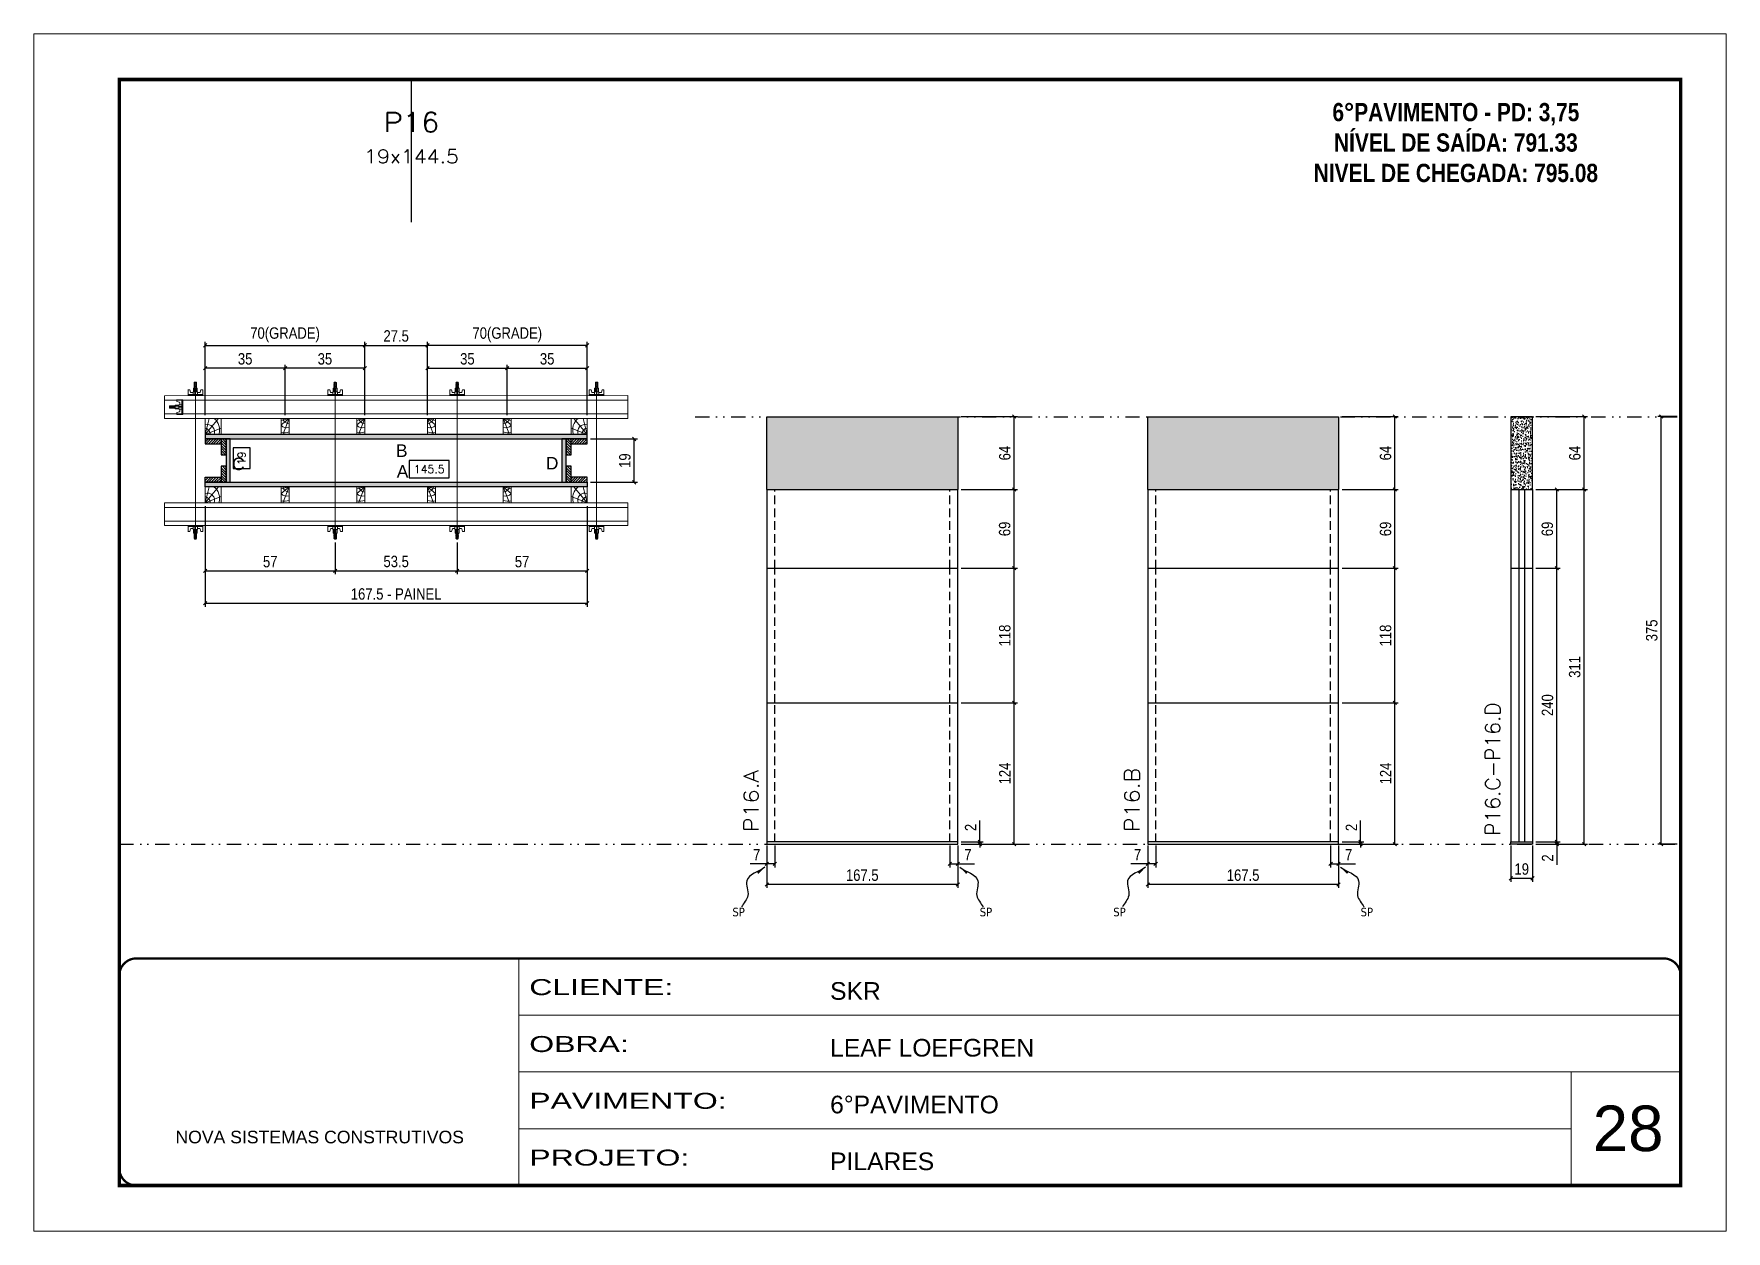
# Model space of a CAD drawing. Extents: x 14400 to 27878, y -21631 to 6985.
# Drawn here: x 19182 to 20667, y -957 to 93 of the extents above; entities that cross this region are included whole.
import ezdxf
from ezdxf.enums import TextEntityAlignment as Align

# ---------------------------------------------------------------- set-up
doc = ezdxf.new("R2010")
doc.units = 0
for name, pattern in [('CONTINUO', [0]), ('DASHED', [0.75, 0.5, -0.25]), ('DIVIDE2', [0.625, 0.25, -0.125, 0, -0.125, 0, -0.125]), ('HIDDEN', [0.375, 0.25, -0.125])]:
    doc.linetypes.add(name, pattern=pattern)
for name, color, linetype, lineweight in [('CARIMBO', 255, 'Continuous', 9), ('Folhas', 255, 'Continuous', 9), ('Hachura', 251, 'Continuous', 9), ('Madeira', 126, 'Continuous', 18), ('Perfil Metálico', 224, 'Continuous', 18), ('SARRAFO DE PRESSAO', 251, 'DASHED', 9), ('Texto Seção', 7, 'Continuous', 15)]:
    doc.layers.add(name, color=color, linetype=linetype, lineweight=lineweight)
for name, color, linetype in [('CHAPA', 1, 'Continuous'), ('COTA', 241, 'Continuous'), ('MEIO_PONT', 93, 'Continuous'), ('NOMENCLATURA', 7, 'Continuous'), ('Nível', 160, 'Continuous'), ('Painéis', 200, 'Continuous'), ('SARR_2.2x7', 40, 'Continuous'), ('SARRAFO', 251, 'Continuous'), ('Sarrafo de Pressão', 42, 'HIDDEN'), ('texto', 7, 'Continuous'), ('Texto de Titulo', 7, 'Continuous'), ('Texto Qtd Sarr', 242, 'Continuous'), ('TEXTO_GERAL', 7, 'Continuous')]:
    doc.layers.add(name, color=color, linetype=linetype)
doc.styles.add('ARIAL', font='arial.ttf')
doc.styles.add('COTA TECNICA', font='techl___.ttf', dxfattribs={"height": 10})
doc.styles.add('COTA TECNICA 2X', font='techl___.ttf', dxfattribs={"height": 10})
doc.styles.add('COTA TECNICA-50', font='techl___.ttf', dxfattribs={"height": 10})
doc.styles.add('REGUA-120', font='ROMANS.shx', dxfattribs={"height": 15})
doc.styles.add('ROMANC', font='techb___.ttf', dxfattribs={"height": 2.5})
doc.styles.add('ROMANS', font='romans.shx')
doc.styles.get("Standard").update_dxf_attribs({"font": 'arial.ttf'})
doc.styles.add('Tecnologia', font='')
doc.styles.get('Tecnologia').set_extended_font_data('Forgotten Futurist')
doc.dimstyles.new('COTA PAINEL-50', dxfattribs={"dimtxt": 10, "dimasz": 3, "dimexe": 3, "dimexo": 3, "dimgap": 3, "dimtad": 1, "dimdec": 1, "dimzin": 12, "dimdsep": 46, "dimtxsty": 'COTA TECNICA-50', "dimblk1": 'OBLIQUE', "dimblk2": 'OBLIQUE', "dimsah": 1, "dimcen": 0.9, "dimclrd": 4, "dimclre": 4, "dimclrt": 240, "dimadec": 1, "dimazin": 3, "dimtfac": 1, "dimtdec": 1, "dimtmove": 0, "dimatfit": 3, "dimfxl": 1, "dimtolj": 1, "dimtzin": 12, "dimarcsym": 0})
doc.dimstyles.new('PAINEL', dxfattribs={"dimtxt": 10, "dimasz": 3, "dimexe": 3, "dimexo": 3, "dimgap": 3, "dimtad": 1, "dimdec": 1, "dimzin": 12, "dimdsep": 46, "dimtxsty": 'COTA TECNICA', "dimblk1": 'OBLIQUE', "dimblk2": 'OBLIQUE', "dimsah": 1, "dimcen": 0.9, "dimclrd": 4, "dimclre": 4, "dimclrt": 240, "dimadec": 1, "dimazin": 3, "dimtfac": 1, "dimtdec": 1, "dimtmove": 0, "dimatfit": 3, "dimfxl": 1, "dimtolj": 1, "dimtzin": 12, "dimarcsym": 0})
doc.dimstyles.new('SECAO PILAR', dxfattribs={"dimtxt": 10, "dimasz": 3, "dimexe": 3, "dimexo": 3, "dimgap": 3, "dimtad": 1, "dimdec": 1, "dimlfac": 0.5, "dimzin": 12, "dimdsep": 46, "dimtxsty": 'COTA TECNICA 2X', "dimblk1": 'OBLIQUE', "dimblk2": 'OBLIQUE', "dimsah": 1, "dimcen": 0.9, "dimclrd": 256, "dimclre": 256, "dimclrt": 256, "dimadec": 1, "dimazin": 3, "dimtfac": 1, "dimtdec": 1, "dimtmove": 0, "dimatfit": 3, "dimfxl": 1, "dimtolj": 1, "dimtzin": 12, "dimarcsym": 0})
doc.dimstyles.new('SECÇÃO 2', dxfattribs={"dimtxt": 7, "dimasz": 6, "dimexe": 0.18, "dimexo": 2, "dimgap": -4, "dimtad": 3, "dimdec": 1, "dimlfac": 0.5, "dimzin": 12, "dimdsep": 46, "dimtxsty": 'ROMANS', "dimblk": 'ARCHTICK', "dimcen": 0.09, "dimse1": 1, "dimse2": 1, "dimsd1": 1, "dimsd2": 1, "dimclrd": 180, "dimclre": 5, "dimclrt": 1, "dimadec": 0, "dimazin": 3, "dimtfac": 1, "dimtdec": 1, "dimtofl": 0, "dimtmove": 0, "dimatfit": 3, "dimldrblk": 'ARCHTICK', "dimfxl": 1, "dimtolj": 1, "dimtzin": 0, "dimarcsym": 0})
doc.dimstyles.get("Standard").update_dxf_attribs({"dimtxt": 0.18, "dimasz": 0.18, "dimexe": 0.18, "dimexo": 0.0625, "dimgap": 0.09, "dimtad": 0, "dimtih": 1, "dimtoh": 1, "dimdec": 4, "dimzin": 0, "dimdsep": 46, "dimtxsty": 'Standard', "dimcen": 0.09, "dimadec": 0, "dimazin": 0, "dimtfac": 1, "dimtdec": 4, "dimtofl": 0, "dimtmove": 0, "dimatfit": 3, "dimfxl": 1, "dimtolj": 1, "dimtzin": 0, "dimarcsym": 0})
pattern_1 = [(225, (10208.4144, -23191.3835), (1.12253202, -1.12253202), [])]

msp = doc.modelspace()

# ---------------------------------------------------------------- texts
at = {"layer": 'CARIMBO', "style": 'ARIAL'}
msp.add_text('28', height=40, dxfattribs=at).set_placement((20549.83, -886.58))
at = {"layer": 'NOMENCLATURA', "color": 2, "insert": (20429.81, 59.34), "char_height": 16, "attachment_point": 2, "style": 'ROMANC'}
msp.add_mtext_dynamic_manual_height_columns('\\P6°PAVIMENTO - PD: 3,75\\PNÍVEL DE SAÍDA: 791.33\\PNIVEL DE CHEGADA: 795.08', width=432.3511, gutter_width=1, heights=[0], dxfattribs=at)
at = {"layer": 'texto', "color": 0, "char_height": 7.5, "attachment_point": 5}
for insert in [(19800.42, -676.93), (20017.47, -676.93), (20134.59, -676.93), (20351.65, -676.93)]:
    msp.add_mtext('{\\fTahoma|b0|i0|c0|p34;\\C4;SP}', dxfattribs=dict(at, insert=insert))
at = {"layer": 'Texto Seção', "style": 'REGUA-120', "width": 1.1}
for s, p in [('P16.A', (19817.95, -606.68)), ('P16.B', (20152.12, -606.68))]:
    msp.add_text(s, height=13, rotation=90, dxfattribs=at).set_placement(p)
at = {"layer": 'Texto Seção', "insert": (20468.62, -610.03), "char_height": 13, "width": 370.6998, "attachment_point": 7, "rotation": 90, "style": 'REGUA-120'}
msp.add_mtext('P16.C-P16.D', dxfattribs=at)
at = {"layer": 'TEXTO_GERAL', "style": 'ARIAL'}
for s, p in [('B', (19504.77, -272.23)), ('C', (19361.38, -283.83)), ('D', (19636.73, -283.25)), ('A', (19505.51, -290.46))]:
    msp.add_text(s, height=11, dxfattribs=at).set_placement(p, align=Align.MIDDLE_CENTER)

# ---------------------------------------------------------------- blocks, each defined once
blk = doc.blocks.new('9999999999')
at = {"color": 30, "linetype": 'CONTINUO'}
for p, q in [((98564.6, 34230.2), (98564.6, 34429.4)), ((98564.6, 34379.6), (99584, 34379.6)), ((98564.6, 34329.8), (99488, 34329.8)), ((99584, 34329.8), (99488, 34329.8)), ((99488, 34329.8), (99488, 34230.2)), ((98564.6, 34280), (99488, 34280))]:
    blk.add_line(p, q, dxfattribs=at)
at = {"color": 30, "linetype": 'CONTINUO', "const_width": 2}
blk.add_lwpolyline([(99584, 34230.2), (99584, 34414.4, 0.414214), (99569, 34429.4), (98229, 34429.4, 0.414214), (98214, 34414.4), (98214, 34245.2, 0.414214), (98229, 34230.2), (99584, 34230.2)], format="xyb", dxfattribs=at)
at = {"layer": 'Folhas'}
blk.add_lwpolyline([(98139, 34190.2), (99624, 34190.2), (99624, 35240.2), (98139, 35240.2)], close=True, dxfattribs=at)
at = {"layer": 'Folhas', "color": 30, "const_width": 3}
blk.add_lwpolyline([(98214, 34230.2), (99584, 34230.2), (99584, 35200.2), (98214, 35200.2)], close=True, dxfattribs=at)
at = {"color": 7, "linetype": 'Continuous', "ltscale": 5, "style": 'ARIAL'}
for s, height, p in [('SKR', 15.48, (98837.7, 34393.1)), ('LEAF LOEFGREN', 15.483, (98837.7, 34343.3)), ('6°PAVIMENTO', 15.483, (98837.7, 34293.5)), ('NOVA SISTEMAS CONSTRUTIVOS', 11.059, (98263.2, 34267.2)), ('PILARES', 15.48, (98837.7, 34243.7))]:
    blk.add_text(s, height=height, dxfattribs=at).set_placement(p)
at = {"layer": 'Folhas', "color": 7, "style": 'Tecnologia', "width": 1.5}
for s, p in [('CLIENTE:', (98573.7, 34397.2)), ('OBRA:', (98573.7, 34347.3)), ('PAVIMENTO:', (98573.7, 34297.5)), ('PROJETO:', (98573.7, 34247.7))]:
    blk.add_text(s, height=14, dxfattribs=at).set_placement(p)
blk = doc.blocks.new('*D3166')
at = {"layer": 'COTA', "color": 180, "lineweight": -2, "transparency": 16777216}
for p, q in [((19371.8, -269.9), (19356.8, -269.9)), ((19356.8, -269.9), (19356.8, -287.9)), ((19371.8, -287.9), (19371.8, -269.9)), ((19356.8, -287.9), (19371.8, -287.9))]:
    blk.add_line(p, q, dxfattribs=at)
at = {"layer": 'Defpoints', "color": 0, "transparency": 16777216}
for p in [(19371.7, -262), (19371.7, -300), (19375.8, -300)]:
    blk.add_point(p, dxfattribs=at)
at = {"layer": 'COTA', "color": 1, "transparency": 16777216, "insert": (19364.3, -278.9), "char_height": 7, "attachment_point": 5, "rotation": 90, "style": 'ROMANS'}
blk.add_mtext('\\A1;19', dxfattribs=at)
blk = doc.blocks.new('_ArchTick')
at = {"color": 0, "linetype": 'ByBlock', "const_width": 0.15}
blk.add_lwpolyline([(-0.5, -0.5), (0.5, 0.5)], dxfattribs=at)
blk = doc.blocks.new('*D3167')
at = {"layer": 'COTA', "color": 180, "lineweight": -2, "transparency": 16777216}
for p, q in [((19546.4, -281), (19511.4, -281)), ((19511.4, -281), (19511.4, -296)), ((19546.4, -296), (19546.4, -281)), ((19511.4, -296), (19546.4, -296))]:
    blk.add_line(p, q, dxfattribs=at)
at = {"layer": 'Defpoints', "color": 0, "transparency": 16777216}
for p in [(19354.4, -300), (19645.4, -300), (19645.4, -300)]:
    blk.add_point(p, dxfattribs=at)
at = {"layer": 'COTA', "color": 1, "transparency": 16777216, "insert": (19528.9, -288.5), "char_height": 7, "attachment_point": 5, "style": 'ROMANS'}
blk.add_mtext('\\A1;145.5', dxfattribs=at)
blk = doc.blocks.new('_Oblique')
at = {"color": 0, "linetype": 'ByBlock', "lineweight": -2}
blk.add_line((-0.5, -0.5), (0.5, 0.5), dxfattribs=at)
blk = doc.blocks.new('*D3168')
at = {"layer": 'COTA', "lineweight": -2, "transparency": 16777216}
for p, q in [((19332.4, -321), (19332.4, -409.1)), ((19667.4, -320.9), (19667.4, -409.1)), ((19332.4, -406.1), (19667.4, -406.1))]:
    blk.add_line(p, q, dxfattribs=at)
at = {"layer": 'Defpoints', "color": 0, "transparency": 16777216}
for p in [(19332.4, -318), (19667.4, -317.9), (19667.4, -406.1)]:
    blk.add_point(p, dxfattribs=at)
at = {"layer": 'COTA', "lineweight": -2, "transparency": 16777216, "xscale": 3, "yscale": 3, "zscale": 3, "rotation": 180}
blk.add_blockref('_Oblique', (19332.4, -406.1), dxfattribs=at)
at = {"layer": 'COTA', "lineweight": -2, "transparency": 16777216, "xscale": 3, "yscale": 3, "zscale": 3}
blk.add_blockref('_Oblique', (19667.4, -406.1), dxfattribs=at)
at = {"layer": 'COTA', "transparency": 16777216, "insert": (19499.9, -398), "char_height": 10, "attachment_point": 5, "style": 'COTA TECNICA 2X'}
blk.add_mtext('\\A1;167.5 - PAINEL', dxfattribs=at)
blk = doc.blocks.new('*D3169')
at = {"layer": 'COTA', "lineweight": -2, "transparency": 16777216}
for p, q in [((19332.4, -321), (19332.4, -380.7)), ((19446.4, -352.7), (19446.4, -380.7)), ((19332.4, -377.7), (19446.4, -377.7))]:
    blk.add_line(p, q, dxfattribs=at)
at = {"layer": 'Defpoints', "color": 0, "transparency": 16777216}
for p in [(19332.4, -318), (19446.4, -349.7), (19446.4, -377.7)]:
    blk.add_point(p, dxfattribs=at)
at = {"layer": 'COTA', "lineweight": -2, "transparency": 16777216, "xscale": 3, "yscale": 3, "zscale": 3, "rotation": 180}
blk.add_blockref('_Oblique', (19332.4, -377.7), dxfattribs=at)
at = {"layer": 'COTA', "lineweight": -2, "transparency": 16777216, "xscale": 3, "yscale": 3, "zscale": 3}
blk.add_blockref('_Oblique', (19446.4, -377.7), dxfattribs=at)
at = {"layer": 'COTA', "transparency": 16777216, "insert": (19389.4, -369.6), "char_height": 10, "attachment_point": 5, "style": 'COTA TECNICA 2X'}
blk.add_mtext('\\A1;57', dxfattribs=at)
blk = doc.blocks.new('*D3170')
at = {"layer": 'COTA', "lineweight": -2, "transparency": 16777216}
for p, q in [((19667.4, -321), (19667.4, -380.7)), ((19553.4, -352.7), (19553.4, -380.7)), ((19553.4, -377.7), (19667.4, -377.7))]:
    blk.add_line(p, q, dxfattribs=at)
at = {"layer": 'Defpoints', "color": 0, "transparency": 16777216}
for p in [(19667.4, -318), (19553.4, -349.7), (19667.4, -377.7)]:
    blk.add_point(p, dxfattribs=at)
at = {"layer": 'COTA', "lineweight": -2, "transparency": 16777216, "xscale": 3, "yscale": 3, "zscale": 3, "rotation": 180}
blk.add_blockref('_Oblique', (19553.4, -377.7), dxfattribs=at)
at = {"layer": 'COTA', "lineweight": -2, "transparency": 16777216, "xscale": 3, "yscale": 3, "zscale": 3}
blk.add_blockref('_Oblique', (19667.4, -377.7), dxfattribs=at)
at = {"layer": 'COTA', "transparency": 16777216, "insert": (19610.4, -369.6), "char_height": 10, "attachment_point": 5, "style": 'COTA TECNICA 2X'}
blk.add_mtext('\\A1;57', dxfattribs=at)
blk = doc.blocks.new('C')
at = {"layer": 'Hachura', "color": 0}
for p, q in [((0, 3.22), (0, -3.22)), ((0.45, 3.22), (0, 3.22)), ((0.46, 3.16), (0, 3.16)), ((0.46, 3.05), (0, 3.05)), ((0.46, 2.88), (0, 2.88)), ((0, 2.75), (0, -1.16)), ((0.46, 2.65), (0, 2.65)), ((0.46, 2.23), (0, 2.23)), ((0.46, 1.51), (0, 1.51)), ((0.39, 0.49), (0.17, 0.49)), ((0.45, -3.23), (0.45, 3.22)), ((0.45, 3.22), (2.58, 3.22)), ((1.74, 0.97), (0.45, 0.97)), ((1.45, 0.1), (0.45, 0.1)), ((1.35, 1.94), (1.35, 0.96)), ((2.58, 2.39), (1.47, 2.09)), ((1.74, -0.97), (1.74, 0.97)), ((1.74, 0.97), (1.74, 0.84)), ((1.74, 0.97), (1.74, 0.84)), ((1.74, 0.84), (3.35, 0.84)), ((3.35, 0.45), (1.74, 0.45)), ((2.58, 3.22), (2.58, 2.39)), ((3.32, 0.84), (3.32, -0.84)), ((3.35, 0.84), (3.35, -0.84)), ((3.68, 0.45), (3.35, 0.45)), ((3.84, -0.52), (3.35, 0.45)), ((3.35, 0.06), (3.67, -0.57)), ((3.68, 0.45), (4.16, -0.52)), ((3.72, 0.5), (4.25, -0.57)), ((4.37, -0.55), (3.83, 0.53)), ((4.15, 0.45), (3.93, 0.45)), ((4.42, -0.52), (3.93, 0.45)), ((4.15, 0.45), (4.26, 0.45)), ((4.26, 0.45), (4.74, -0.52)), ((4.3, 0.5), (4.83, -0.57)), ((4.95, -0.55), (4.41, 0.53)), ((4.51, 0.45), (4.84, 0.45)), ((5, -0.52), (4.51, 0.45)), ((4.84, 0.45), (5.32, -0.52)), ((4.88, 0.5), (5.41, -0.57)), ((5.53, -0.55), (4.99, 0.53)), ((5.58, -0.52), (5.09, 0.45)), ((5.42, 0.45), (5.09, 0.45)), ((5.58, -0.52), (5.09, 0.45)), ((5.42, 0.45), (5.74, -0.19)), ((5.46, 0.5), (5.74, -0.07)), ((5.74, 0.19), (5.57, 0.53)), ((5.74, 0.32), (5.68, 0.45)), ((5.68, 0.45), (5.74, 0.45)), ((5.74, 0.45), (5.9, 0.29)), ((5.74, 0.45), (5.74, -0.52)), ((5.9, -0.36), (5.9, 0.29)), ((0.45, 0), (0, 0)), ((0.46, -1.52), (0, -1.52)), ((0.46, -2.23), (0, -2.23)), ((0.46, -2.65), (0, -2.65)), ((0.46, -2.88), (0, -2.88)), ((0.46, -3.05), (0, -3.05)), ((0.46, -3.16), (0, -3.16)), ((0, -3.22), (2.57, -3.22)), ((0.08, -0.48), (0.29, -0.48)), ((0.29, -0.48), (0.4, -0.48)), ((0.45, 0), (0.45, -0.97)), ((0.45, -0.16), (1.45, -0.16)), ((0.45, -0.65), (0.45, -0.32)), ((0.45, -3.23), (0.45, -0.65)), ((0.45, -0.97), (1.74, -0.97)), ((1.35, -1.94), (1.35, -0.97)), ((2.58, -2.39), (1.47, -2.1)), ((3.35, -0.32), (1.74, -0.32)), ((3.35, -0.84), (1.74, -0.84)), ((2.58, -3.23), (2.58, -2.39)), ((3.35, -0.07), (3.58, -0.52)), ((3.35, -0.52), (3.58, -0.52)), ((3.84, -0.52), (4.16, -0.52)), ((4.42, -0.52), (4.74, -0.52)), ((4.63, -0.52), (4.74, -0.52)), ((5, -0.52), (5.32, -0.52)), ((5.58, -0.52), (5.74, -0.52)), ((5.74, -0.52), (5.9, -0.36)), ((5.74, -0.52), (5.74, -0.52))]:
    blk.add_line(p, q, dxfattribs=at)
for centre, radius, start, end in [((1.52, 1.94), 0.161, 104.74356, 180), ((1.44, -0.03), 0.129, 272.69497, 87.30503), ((3.81, 0.39), 0.143, 25.56881, 154.43119), ((4.39, 0.39), 0.143, 25.56881, 154.43119), ((4.97, 0.39), 0.143, 25.56881, 154.43119), ((5.55, 0.39), 0.143, 25.56881, 154.43119), ((0.17, -0.37), 0.174, 221.74404, 317.85924), ((1.52, -1.94), 0.161, 180, 255.25644), ((3.71, -0.4), 0.174, 222.14076, 318.25596), ((4.29, -0.4), 0.174, 222.14076, 318.25596), ((4.87, -0.4), 0.174, 222.14076, 318.25596), ((5.45, -0.4), 0.174, 222.14076, 318.25596), ((5.61, -0.4), 0.174, 317.85924, 318.25596)]:
    blk.add_arc(centre, radius, start, end, dxfattribs=at)
blk = doc.blocks.new('*D3171')
at = {"layer": 'COTA', "lineweight": -2, "transparency": 16777216}
for p, q in [((19446.4, -352.7), (19446.4, -380.7)), ((19553.4, -352.7), (19553.4, -380.7)), ((19446.4, -377.7), (19553.4, -377.7))]:
    blk.add_line(p, q, dxfattribs=at)
at = {"layer": 'Defpoints', "color": 0, "transparency": 16777216}
for p in [(19446.4, -349.7), (19553.4, -349.7), (19553.4, -377.7)]:
    blk.add_point(p, dxfattribs=at)
at = {"layer": 'COTA', "lineweight": -2, "transparency": 16777216, "xscale": 3, "yscale": 3, "zscale": 3, "rotation": 180}
blk.add_blockref('_Oblique', (19446.4, -377.7), dxfattribs=at)
at = {"layer": 'COTA', "lineweight": -2, "transparency": 16777216, "xscale": 3, "yscale": 3, "zscale": 3}
blk.add_blockref('_Oblique', (19553.4, -377.7), dxfattribs=at)
at = {"layer": 'COTA', "transparency": 16777216, "insert": (19499.9, -369.5), "char_height": 10, "attachment_point": 5, "style": 'COTA TECNICA 2X'}
blk.add_mtext('\\A1;53.5', dxfattribs=at)
blk = doc.blocks.new('*D3172')
at = {"layer": 'COTA', "lineweight": -2, "transparency": 16777216}
for p, q in [((19527.4, -241), (19527.4, -197)), ((19527.4, -200), (19597.4, -200)), ((19597.4, -241), (19597.4, -197))]:
    blk.add_line(p, q, dxfattribs=at)
at = {"layer": 'Defpoints', "color": 0, "transparency": 16777216}
for p in [(19597.4, -200), (19527.4, -244), (19597.4, -244)]:
    blk.add_point(p, dxfattribs=at)
at = {"layer": 'COTA', "lineweight": -2, "transparency": 16777216, "xscale": 3, "yscale": 3, "zscale": 3, "rotation": 180}
blk.add_blockref('_Oblique', (19527.4, -200), dxfattribs=at)
at = {"layer": 'COTA', "lineweight": -2, "transparency": 16777216, "xscale": 3, "yscale": 3, "zscale": 3}
blk.add_blockref('_Oblique', (19597.4, -200), dxfattribs=at)
at = {"layer": 'COTA', "transparency": 16777216, "insert": (19562.4, -191.8), "char_height": 10, "attachment_point": 5, "style": 'COTA TECNICA 2X'}
blk.add_mtext('\\A1;35', dxfattribs=at)
blk = doc.blocks.new('*D3173')
at = {"layer": 'COTA', "lineweight": -2, "transparency": 16777216}
for p, q in [((19597.4, -241), (19597.4, -197)), ((19597.4, -200), (19667.4, -200)), ((19667.4, -241), (19667.4, -197))]:
    blk.add_line(p, q, dxfattribs=at)
at = {"layer": 'Defpoints', "color": 0, "transparency": 16777216}
for p in [(19667.4, -200), (19597.4, -244), (19667.4, -244)]:
    blk.add_point(p, dxfattribs=at)
at = {"layer": 'COTA', "lineweight": -2, "transparency": 16777216, "xscale": 3, "yscale": 3, "zscale": 3, "rotation": 180}
blk.add_blockref('_Oblique', (19597.4, -200), dxfattribs=at)
at = {"layer": 'COTA', "lineweight": -2, "transparency": 16777216, "xscale": 3, "yscale": 3, "zscale": 3}
blk.add_blockref('_Oblique', (19667.4, -200), dxfattribs=at)
at = {"layer": 'COTA', "transparency": 16777216, "insert": (19632.4, -191.8), "char_height": 10, "attachment_point": 5, "style": 'COTA TECNICA 2X'}
blk.add_mtext('\\A1;35', dxfattribs=at)
blk = doc.blocks.new('*D3174')
at = {"layer": 'COTA', "lineweight": -2, "transparency": 16777216}
for p, q in [((19527.4, -241), (19527.4, -176.9)), ((19667.4, -241), (19667.4, -176.9)), ((19667.4, -179.9), (19527.4, -179.9))]:
    blk.add_line(p, q, dxfattribs=at)
at = {"layer": 'Defpoints', "color": 0, "transparency": 16777216}
for p in [(19527.4, -179.9), (19527.4, -244), (19667.4, -244)]:
    blk.add_point(p, dxfattribs=at)
at = {"layer": 'COTA', "lineweight": -2, "transparency": 16777216, "xscale": 3, "yscale": 3, "zscale": 3, "rotation": 180}
blk.add_blockref('_Oblique', (19527.4, -179.9), dxfattribs=at)
at = {"layer": 'COTA', "lineweight": -2, "transparency": 16777216, "xscale": 3, "yscale": 3, "zscale": 3}
blk.add_blockref('_Oblique', (19667.4, -179.9), dxfattribs=at)
at = {"layer": 'COTA', "transparency": 16777216, "insert": (19597.4, -170.6), "char_height": 10, "attachment_point": 5, "style": 'COTA TECNICA 2X'}
blk.add_mtext('\\A1;70(GRADE)', dxfattribs=at)
blk = doc.blocks.new('*D3175')
at = {"layer": 'COTA', "lineweight": -2, "transparency": 16777216}
for p, q in [((19670.4, -262), (19711.7, -262)), ((19708.7, -300), (19708.7, -262)), ((19670.4, -300), (19711.7, -300))]:
    blk.add_line(p, q, dxfattribs=at)
at = {"layer": 'Defpoints', "color": 0, "transparency": 16777216}
for p in [(19667.4, -262), (19708.7, -262), (19667.4, -300)]:
    blk.add_point(p, dxfattribs=at)
at = {"layer": 'COTA', "lineweight": -2, "transparency": 16777216, "xscale": 3, "yscale": 3, "zscale": 3}
for p, rotation in [((19708.7, -262), 90), ((19708.7, -300), 270)]:
    blk.add_blockref('_Oblique', p, dxfattribs=dict(at, rotation=rotation))
at = {"layer": 'COTA', "transparency": 16777216, "insert": (19700.6, -281), "char_height": 10, "attachment_point": 5, "rotation": 90, "style": 'COTA TECNICA 2X'}
blk.add_mtext('\\A1;19', dxfattribs=at)
blk = doc.blocks.new('PONTALETE')
at = {"layer": 'Madeira'}
for q in [(2.71, 7), (7, 5.76), (7, 1.74)]:
    blk.add_line((0, 0), q, dxfattribs=at)
blk.add_lwpolyline([(0, 0), (7, 0), (7, 7), (0, 7)], close=True, dxfattribs=at)
for centre, radius, start, end in [((2.04, 0.06), 6.23, 37.28179, 109.09128), ((1.09, 0.9), 3.19, 343.60304, 109.98471), ((-0.21, -0.78), 3.09, 14.63219, 86.0383)]:
    blk.add_arc(centre, radius, start, end, dxfattribs=at)
blk = doc.blocks.new('MEIO PONTALETE')
at = {"layer": 'Madeira'}
for q in [(2.71, 7), (3.5, 2.88), (3.5, 0.87)]:
    blk.add_line((0, 0), q, dxfattribs=at)
blk.add_lwpolyline([(0, 0), (3.5, 0), (3.5, 7), (0, 7)], close=True, dxfattribs=at)
for centre, radius, start, end in [((2.04, 0.06), 6.23, 76.44987, 109.09128), ((1.09, 0.9), 3.19, 40.90626, 109.98471), ((-0.21, -0.78), 3.09, 14.63219, 86.0383)]:
    blk.add_arc(centre, radius, start, end, dxfattribs=at)
blk = doc.blocks.new('titulo1')
at = {"layer": 'Defpoints', "color": 252, "linetype": 'HIDDEN', "ltscale": 2}
blk.add_line((0, 0), (0, 125), dxfattribs=at)
at = {"layer": 'Defpoints', "style": 'ROMANS', "oblique": 15}
blk.add_attdef('FOLHA', text='', height=10, dxfattribs=at).set_placement((0, 15.6), align=Align.MIDDLE_CENTER)
at = {"layer": 'Texto Qtd Sarr', "color": 3, "style": 'ROMANS', "oblique": 15}
for tag, height, p in [('TITULO', 17, (0, 71.4)), ('SEÇÃO', 12, (0, 41.5))]:
    blk.add_attdef(tag, text='', height=height, dxfattribs=at).set_placement(p, align=Align.MIDDLE_CENTER)
blk = doc.blocks.new('*D3176')
at = {"layer": 'COTA', "lineweight": -2, "transparency": 16777216}
for p, q in [((19402.4, -241), (19402.4, -197)), ((19472.4, -200), (19402.4, -200)), ((19472.4, -241), (19472.4, -197))]:
    blk.add_line(p, q, dxfattribs=at)
at = {"layer": 'Defpoints', "color": 0, "transparency": 16777216}
for p in [(19402.4, -200), (19402.4, -244), (19472.4, -244)]:
    blk.add_point(p, dxfattribs=at)
at = {"layer": 'COTA', "lineweight": -2, "transparency": 16777216, "xscale": 3, "yscale": 3, "zscale": 3, "rotation": 180}
blk.add_blockref('_Oblique', (19402.4, -200), dxfattribs=at)
at = {"layer": 'COTA', "lineweight": -2, "transparency": 16777216, "xscale": 3, "yscale": 3, "zscale": 3}
blk.add_blockref('_Oblique', (19472.4, -200), dxfattribs=at)
at = {"layer": 'COTA', "transparency": 16777216, "insert": (19437.4, -191.8), "char_height": 10, "attachment_point": 5, "style": 'COTA TECNICA 2X'}
blk.add_mtext('\\A1;35', dxfattribs=at)
blk = doc.blocks.new('*D3177')
at = {"layer": 'COTA', "lineweight": -2, "transparency": 16777216}
for p, q in [((19332.4, -241), (19332.4, -197)), ((19402.4, -200), (19332.4, -200)), ((19402.4, -241), (19402.4, -197))]:
    blk.add_line(p, q, dxfattribs=at)
at = {"layer": 'Defpoints', "color": 0, "transparency": 16777216}
for p in [(19332.4, -200), (19332.4, -244), (19402.4, -244)]:
    blk.add_point(p, dxfattribs=at)
at = {"layer": 'COTA', "lineweight": -2, "transparency": 16777216, "xscale": 3, "yscale": 3, "zscale": 3, "rotation": 180}
blk.add_blockref('_Oblique', (19332.4, -200), dxfattribs=at)
at = {"layer": 'COTA', "lineweight": -2, "transparency": 16777216, "xscale": 3, "yscale": 3, "zscale": 3}
blk.add_blockref('_Oblique', (19402.4, -200), dxfattribs=at)
at = {"layer": 'COTA', "transparency": 16777216, "insert": (19367.4, -191.8), "char_height": 10, "attachment_point": 5, "style": 'COTA TECNICA 2X'}
blk.add_mtext('\\A1;35', dxfattribs=at)
blk = doc.blocks.new('*D3178')
at = {"layer": 'COTA', "lineweight": -2, "transparency": 16777216}
for p, q in [((19332.4, -241), (19332.4, -176.9)), ((19472.4, -241), (19472.4, -176.9)), ((19332.4, -179.9), (19472.4, -179.9))]:
    blk.add_line(p, q, dxfattribs=at)
at = {"layer": 'Defpoints', "color": 0, "transparency": 16777216}
for p in [(19472.4, -179.9), (19332.4, -244), (19472.4, -244)]:
    blk.add_point(p, dxfattribs=at)
at = {"layer": 'COTA', "lineweight": -2, "transparency": 16777216, "xscale": 3, "yscale": 3, "zscale": 3, "rotation": 180}
blk.add_blockref('_Oblique', (19332.4, -179.9), dxfattribs=at)
at = {"layer": 'COTA', "lineweight": -2, "transparency": 16777216, "xscale": 3, "yscale": 3, "zscale": 3}
blk.add_blockref('_Oblique', (19472.4, -179.9), dxfattribs=at)
at = {"layer": 'COTA', "transparency": 16777216, "insert": (19402.4, -170.6), "char_height": 10, "attachment_point": 5, "style": 'COTA TECNICA 2X'}
blk.add_mtext('\\A1;70(GRADE)', dxfattribs=at)
blk = doc.blocks.new('*D3179')
at = {"layer": 'COTA', "lineweight": -2, "transparency": 16777216}
for p, q in [((19472.4, -241), (19472.4, -176.9)), ((19527.4, -241), (19527.4, -176.9)), ((19472.4, -179.9), (19527.4, -179.9))]:
    blk.add_line(p, q, dxfattribs=at)
at = {"layer": 'Defpoints', "color": 0, "transparency": 16777216}
for p in [(19527.4, -179.9), (19472.4, -244), (19527.4, -244)]:
    blk.add_point(p, dxfattribs=at)
at = {"layer": 'COTA', "lineweight": -2, "transparency": 16777216, "xscale": 3, "yscale": 3, "zscale": 3, "rotation": 180}
blk.add_blockref('_Oblique', (19472.4, -179.9), dxfattribs=at)
at = {"layer": 'COTA', "lineweight": -2, "transparency": 16777216, "xscale": 3, "yscale": 3, "zscale": 3}
blk.add_blockref('_Oblique', (19527.4, -179.9), dxfattribs=at)
at = {"layer": 'COTA', "transparency": 16777216, "insert": (19499.9, -171.7), "char_height": 10, "attachment_point": 5, "style": 'COTA TECNICA 2X'}
blk.add_mtext('\\A1;27.5', dxfattribs=at)
blk = doc.blocks.new('*D3180')
at = {"layer": 'COTA', "color": 4, "lineweight": -2, "transparency": 16777216}
for p, q in [((20624, -242.4), (20607, -242.4)), ((20610, -617.4), (20610, -242.4)), ((20624, -617.4), (20607, -617.4))]:
    blk.add_line(p, q, dxfattribs=at)
at = {"layer": 'Defpoints', "color": 0, "transparency": 16777216}
for p in [(20610, -242.4), (20627, -242.4), (20627, -617.4)]:
    blk.add_point(p, dxfattribs=at)
at = {"layer": 'COTA', "color": 4, "lineweight": -2, "transparency": 16777216, "xscale": 3, "yscale": 3, "zscale": 3}
for p, rotation in [((20610, -242.4), 90), ((20610, -617.4), 270)]:
    blk.add_blockref('_Oblique', p, dxfattribs=dict(at, rotation=rotation))
at = {"layer": 'COTA', "color": 240, "transparency": 16777216, "insert": (20601.7, -429.9), "char_height": 10, "attachment_point": 5, "rotation": 90, "style": 'COTA TECNICA'}
blk.add_mtext('\\A1;375', dxfattribs=at)
blk = doc.blocks.new('*D3181')
at = {"layer": 'COTA', "color": 4, "lineweight": -2, "transparency": 16777216}
for p, q in [((19825.2, -618.4), (19825.2, -655.7)), ((19992.7, -618.4), (19992.7, -655.7)), ((19992.7, -652.7), (19825.2, -652.7))]:
    blk.add_line(p, q, dxfattribs=at)
at = {"layer": 'Defpoints', "color": 0, "transparency": 16777216}
for p in [(19825.2, -615.4), (19992.7, -615.4), (19825.2, -652.7)]:
    blk.add_point(p, dxfattribs=at)
at = {"layer": 'COTA', "color": 4, "lineweight": -2, "transparency": 16777216, "xscale": 3, "yscale": 3, "zscale": 3, "rotation": 180}
blk.add_blockref('_Oblique', (19825.2, -652.7), dxfattribs=at)
at = {"layer": 'COTA', "color": 4, "lineweight": -2, "transparency": 16777216, "xscale": 3, "yscale": 3, "zscale": 3}
blk.add_blockref('_Oblique', (19992.7, -652.7), dxfattribs=at)
at = {"layer": 'COTA', "color": 240, "transparency": 16777216, "insert": (19908.9, -644.6), "char_height": 10, "attachment_point": 5, "style": 'COTA TECNICA'}
blk.add_mtext('\\A1;167.5', dxfattribs=at)
blk = doc.blocks.new('*D3182')
at = {"layer": 'COTA', "color": 4, "lineweight": -2, "transparency": 16777216}
for p, q in [((19985.7, -618.4), (19985.7, -637.7)), ((19992.7, -620.4), (19992.7, -637.7)), ((19985.7, -634.7), (19992.7, -634.7)), ((19992.7, -634.7), (20007.4, -634.7))]:
    blk.add_line(p, q, dxfattribs=at)
at = {"layer": 'Defpoints', "color": 0, "transparency": 16777216}
for p in [(19985.7, -615.4), (19992.7, -617.4), (19992.7, -634.7)]:
    blk.add_point(p, dxfattribs=at)
at = {"layer": 'COTA', "color": 4, "lineweight": -2, "transparency": 16777216, "xscale": 3, "yscale": 3, "zscale": 3, "rotation": 180}
blk.add_blockref('_Oblique', (19985.7, -634.7), dxfattribs=at)
at = {"layer": 'COTA', "color": 4, "lineweight": -2, "transparency": 16777216, "xscale": 3, "yscale": 3, "zscale": 3}
blk.add_blockref('_Oblique', (19992.7, -634.7), dxfattribs=at)
at = {"layer": 'COTA', "color": 240, "transparency": 16777216, "insert": (20001.6, -626.6), "char_height": 10, "attachment_point": 5, "style": 'COTA TECNICA-50'}
blk.add_mtext('\\A1;7', dxfattribs=at)
blk = doc.blocks.new('*D3183')
at = {"layer": 'COTA', "color": 4, "lineweight": -2, "transparency": 16777216}
for p, q in [((20012, -615.4), (20012, -596.6)), ((19995.7, -615.4), (20015, -615.4)), ((19995.7, -617.4), (20015, -617.4)), ((20012, -617.4), (20012, -615.4)), ((20012, -617.4), (20012, -620.4))]:
    blk.add_line(p, q, dxfattribs=at)
at = {"layer": 'Defpoints', "color": 0, "transparency": 16777216}
for p in [(19992.7, -615.4), (19992.7, -617.4), (20012, -617.4)]:
    blk.add_point(p, dxfattribs=at)
at = {"layer": 'COTA', "color": 4, "lineweight": -2, "transparency": 16777216, "xscale": 3, "yscale": 3, "zscale": 3}
for p, rotation in [((20012, -615.4), 270), ((20012, -617.4), 90)]:
    blk.add_blockref('_Oblique', p, dxfattribs=dict(at, rotation=rotation))
at = {"layer": 'COTA', "color": 240, "transparency": 16777216, "insert": (20004, -602.7), "char_height": 10, "attachment_point": 5, "rotation": 90, "style": 'COTA TECNICA-50'}
blk.add_mtext('\\A1;2', dxfattribs=at)
blk = doc.blocks.new('*D3184')
at = {"layer": 'COTA', "color": 4, "lineweight": -2, "transparency": 16777216}
for p, q in [((19995.7, -375.4), (20045.1, -375.4)), ((20042.1, -493.4), (20042.1, -375.4)), ((19995.7, -493.4), (20045.1, -493.4))]:
    blk.add_line(p, q, dxfattribs=at)
at = {"layer": 'Defpoints', "color": 0, "transparency": 16777216}
for p in [(19992.7, -375.4), (20042.1, -375.4), (19992.7, -493.4)]:
    blk.add_point(p, dxfattribs=at)
at = {"layer": 'COTA', "color": 4, "lineweight": -2, "transparency": 16777216, "xscale": 3, "yscale": 3, "zscale": 3}
for p, rotation in [((20042.1, -375.4), 90), ((20042.1, -493.4), 270)]:
    blk.add_blockref('_Oblique', p, dxfattribs=dict(at, rotation=rotation))
at = {"layer": 'COTA', "color": 240, "transparency": 16777216, "insert": (20034, -434.4), "char_height": 10, "attachment_point": 5, "rotation": 90, "style": 'COTA TECNICA-50'}
blk.add_mtext('\\A1;118', dxfattribs=at)
blk = doc.blocks.new('*D3185')
at = {"layer": 'COTA', "color": 4, "linetype": 'ByBlock', "lineweight": -2, "transparency": 16777216}
for p, q in [((19995.7, -493.4), (20045.1, -493.4)), ((20042.1, -617.4), (20042.1, -493.4)), ((19995.7, -617.4), (20045.1, -617.4))]:
    blk.add_line(p, q, dxfattribs=at)
at = {"layer": 'Defpoints', "color": 0, "linetype": 'ByBlock', "transparency": 16777216}
for p in [(19992.7, -493.4), (20042.1, -493.4), (19992.7, -617.4)]:
    blk.add_point(p, dxfattribs=at)
at = {"layer": 'COTA', "color": 4, "linetype": 'ByBlock', "lineweight": -2, "transparency": 16777216, "xscale": 3, "yscale": 3, "zscale": 3}
for p, rotation in [((20042.1, -493.4), 90), ((20042.1, -617.4), 270)]:
    blk.add_blockref('_Oblique', p, dxfattribs=dict(at, rotation=rotation))
at = {"layer": 'COTA', "color": 240, "linetype": 'ByBlock', "transparency": 16777216, "insert": (20034, -555.4), "char_height": 10, "attachment_point": 5, "rotation": 90, "style": 'COTA TECNICA'}
blk.add_mtext('\\A1;124', dxfattribs=at)
blk = doc.blocks.new('*D3186')
at = {"layer": 'COTA', "color": 4, "lineweight": -2, "transparency": 16777216}
for p, q in [((19825.2, -620.4), (19825.2, -637.7)), ((19832.2, -618.4), (19832.2, -637.7)), ((19825.2, -634.7), (19810.5, -634.7)), ((19832.2, -634.7), (19825.2, -634.7))]:
    blk.add_line(p, q, dxfattribs=at)
at = {"layer": 'Defpoints', "color": 0, "transparency": 16777216}
for p in [(19825.2, -617.4), (19832.2, -615.4), (19825.2, -634.7)]:
    blk.add_point(p, dxfattribs=at)
at = {"layer": 'COTA', "color": 4, "lineweight": -2, "transparency": 16777216, "xscale": 3, "yscale": 3, "zscale": 3, "rotation": 180}
blk.add_blockref('_Oblique', (19825.2, -634.7), dxfattribs=at)
at = {"layer": 'COTA', "color": 4, "lineweight": -2, "transparency": 16777216, "xscale": 3, "yscale": 3, "zscale": 3}
blk.add_blockref('_Oblique', (19832.2, -634.7), dxfattribs=at)
at = {"layer": 'COTA', "color": 240, "transparency": 16777216, "insert": (19816.3, -626.6), "char_height": 10, "attachment_point": 5, "style": 'COTA TECNICA-50'}
blk.add_mtext('\\A1;7', dxfattribs=at)
blk = doc.blocks.new('*D3187')
at = {"layer": 'COTA', "color": 4, "lineweight": -2, "transparency": 16777216}
for p, q in [((19995.7, -242.4), (20045.1, -242.4)), ((20042.1, -306.4), (20042.1, -242.4)), ((19995.7, -306.4), (20045.1, -306.4))]:
    blk.add_line(p, q, dxfattribs=at)
at = {"layer": 'Defpoints', "color": 0, "transparency": 16777216}
for p in [(19992.7, -242.4), (20042.1, -242.4), (19992.7, -306.4)]:
    blk.add_point(p, dxfattribs=at)
at = {"layer": 'COTA', "color": 4, "lineweight": -2, "transparency": 16777216, "xscale": 3, "yscale": 3, "zscale": 3}
for p, rotation in [((20042.1, -242.4), 90), ((20042.1, -306.4), 270)]:
    blk.add_blockref('_Oblique', p, dxfattribs=dict(at, rotation=rotation))
at = {"layer": 'COTA', "color": 240, "transparency": 16777216, "insert": (20034, -274.4), "char_height": 10, "attachment_point": 5, "rotation": 90, "style": 'COTA TECNICA'}
blk.add_mtext('\\A1;64', dxfattribs=at)
blk = doc.blocks.new('*D3188')
at = {"layer": 'COTA', "color": 4, "lineweight": -2, "transparency": 16777216}
for p, q in [((19995.7, -306.4), (20045.1, -306.4)), ((20042.1, -375.4), (20042.1, -306.4)), ((19995.7, -375.4), (20045.1, -375.4))]:
    blk.add_line(p, q, dxfattribs=at)
at = {"layer": 'Defpoints', "color": 0, "transparency": 16777216}
for p in [(19992.7, -306.4), (20042.1, -306.4), (19992.7, -375.4)]:
    blk.add_point(p, dxfattribs=at)
at = {"layer": 'COTA', "color": 4, "lineweight": -2, "transparency": 16777216, "xscale": 3, "yscale": 3, "zscale": 3}
for p, rotation in [((20042.1, -306.4), 90), ((20042.1, -375.4), 270)]:
    blk.add_blockref('_Oblique', p, dxfattribs=dict(at, rotation=rotation))
at = {"layer": 'COTA', "color": 240, "transparency": 16777216, "insert": (20033.9, -340.9), "char_height": 10, "attachment_point": 5, "rotation": 90, "style": 'COTA TECNICA'}
blk.add_mtext('\\A1;69', dxfattribs=at)
blk = doc.blocks.new('*D3189')
at = {"layer": 'COTA', "color": 4, "lineweight": -2, "transparency": 16777216}
for p, q in [((20159.4, -618.4), (20159.4, -655.7)), ((20326.9, -618.4), (20326.9, -655.7)), ((20326.9, -652.7), (20159.4, -652.7))]:
    blk.add_line(p, q, dxfattribs=at)
at = {"layer": 'Defpoints', "color": 0, "transparency": 16777216}
for p in [(20159.4, -615.4), (20326.9, -615.4), (20159.4, -652.7)]:
    blk.add_point(p, dxfattribs=at)
at = {"layer": 'COTA', "color": 4, "lineweight": -2, "transparency": 16777216, "xscale": 3, "yscale": 3, "zscale": 3, "rotation": 180}
blk.add_blockref('_Oblique', (20159.4, -652.7), dxfattribs=at)
at = {"layer": 'COTA', "color": 4, "lineweight": -2, "transparency": 16777216, "xscale": 3, "yscale": 3, "zscale": 3}
blk.add_blockref('_Oblique', (20326.9, -652.7), dxfattribs=at)
at = {"layer": 'COTA', "color": 240, "transparency": 16777216, "insert": (20243.1, -644.6), "char_height": 10, "attachment_point": 5, "style": 'COTA TECNICA'}
blk.add_mtext('\\A1;167.5', dxfattribs=at)
blk = doc.blocks.new('*D3190')
at = {"layer": 'COTA', "color": 4, "lineweight": -2, "transparency": 16777216}
for p, q in [((20319.9, -618.4), (20319.9, -637.7)), ((20326.9, -620.4), (20326.9, -637.7)), ((20319.9, -634.7), (20326.9, -634.7)), ((20326.9, -634.7), (20341.6, -634.7))]:
    blk.add_line(p, q, dxfattribs=at)
at = {"layer": 'Defpoints', "color": 0, "transparency": 16777216}
for p in [(20319.9, -615.4), (20326.9, -617.4), (20326.9, -634.7)]:
    blk.add_point(p, dxfattribs=at)
at = {"layer": 'COTA', "color": 4, "lineweight": -2, "transparency": 16777216, "xscale": 3, "yscale": 3, "zscale": 3, "rotation": 180}
blk.add_blockref('_Oblique', (20319.9, -634.7), dxfattribs=at)
at = {"layer": 'COTA', "color": 4, "lineweight": -2, "transparency": 16777216, "xscale": 3, "yscale": 3, "zscale": 3}
blk.add_blockref('_Oblique', (20326.9, -634.7), dxfattribs=at)
at = {"layer": 'COTA', "color": 240, "transparency": 16777216, "insert": (20335.7, -626.6), "char_height": 10, "attachment_point": 5, "style": 'COTA TECNICA-50'}
blk.add_mtext('\\A1;7', dxfattribs=at)
blk = doc.blocks.new('*D3191')
at = {"layer": 'COTA', "color": 4, "lineweight": -2, "transparency": 16777216}
for p, q in [((20346.1, -615.4), (20346.1, -596.6)), ((20329.9, -615.4), (20349.1, -615.4)), ((20329.9, -617.4), (20349.1, -617.4)), ((20346.1, -617.4), (20346.1, -615.4)), ((20346.1, -617.4), (20346.1, -620.4))]:
    blk.add_line(p, q, dxfattribs=at)
at = {"layer": 'Defpoints', "color": 0, "transparency": 16777216}
for p in [(20326.9, -615.4), (20326.9, -617.4), (20346.1, -617.4)]:
    blk.add_point(p, dxfattribs=at)
at = {"layer": 'COTA', "color": 4, "lineweight": -2, "transparency": 16777216, "xscale": 3, "yscale": 3, "zscale": 3}
for p, rotation in [((20346.1, -615.4), 270), ((20346.1, -617.4), 90)]:
    blk.add_blockref('_Oblique', p, dxfattribs=dict(at, rotation=rotation))
at = {"layer": 'COTA', "color": 240, "transparency": 16777216, "insert": (20338.1, -602.7), "char_height": 10, "attachment_point": 5, "rotation": 90, "style": 'COTA TECNICA-50'}
blk.add_mtext('\\A1;2', dxfattribs=at)
blk = doc.blocks.new('*D3192')
at = {"layer": 'COTA', "color": 4, "lineweight": -2, "transparency": 16777216}
for p, q in [((20329.9, -375.4), (20379.2, -375.4)), ((20376.2, -493.4), (20376.2, -375.4)), ((20329.9, -493.4), (20379.2, -493.4))]:
    blk.add_line(p, q, dxfattribs=at)
at = {"layer": 'Defpoints', "color": 0, "transparency": 16777216}
for p in [(20326.9, -375.4), (20376.2, -375.4), (20326.9, -493.4)]:
    blk.add_point(p, dxfattribs=at)
at = {"layer": 'COTA', "color": 4, "lineweight": -2, "transparency": 16777216, "xscale": 3, "yscale": 3, "zscale": 3}
for p, rotation in [((20376.2, -375.4), 90), ((20376.2, -493.4), 270)]:
    blk.add_blockref('_Oblique', p, dxfattribs=dict(at, rotation=rotation))
at = {"layer": 'COTA', "color": 240, "transparency": 16777216, "insert": (20368.1, -434.4), "char_height": 10, "attachment_point": 5, "rotation": 90, "style": 'COTA TECNICA-50'}
blk.add_mtext('\\A1;118', dxfattribs=at)
blk = doc.blocks.new('*D3193')
at = {"layer": 'COTA', "color": 4, "linetype": 'ByBlock', "lineweight": -2, "transparency": 16777216}
for p, q in [((20329.9, -493.4), (20379.2, -493.4)), ((20376.2, -617.4), (20376.2, -493.4)), ((20329.9, -617.4), (20379.2, -617.4))]:
    blk.add_line(p, q, dxfattribs=at)
at = {"layer": 'Defpoints', "color": 0, "linetype": 'ByBlock', "transparency": 16777216}
for p in [(20326.9, -493.4), (20376.2, -493.4), (20326.9, -617.4)]:
    blk.add_point(p, dxfattribs=at)
at = {"layer": 'COTA', "color": 4, "linetype": 'ByBlock', "lineweight": -2, "transparency": 16777216, "xscale": 3, "yscale": 3, "zscale": 3}
for p, rotation in [((20376.2, -493.4), 90), ((20376.2, -617.4), 270)]:
    blk.add_blockref('_Oblique', p, dxfattribs=dict(at, rotation=rotation))
at = {"layer": 'COTA', "color": 240, "linetype": 'ByBlock', "transparency": 16777216, "insert": (20368.2, -555.4), "char_height": 10, "attachment_point": 5, "rotation": 90, "style": 'COTA TECNICA'}
blk.add_mtext('\\A1;124', dxfattribs=at)
blk = doc.blocks.new('*D3194')
at = {"layer": 'COTA', "color": 4, "lineweight": -2, "transparency": 16777216}
for p, q in [((20159.4, -620.4), (20159.4, -637.7)), ((20166.4, -618.4), (20166.4, -637.7)), ((20159.4, -634.7), (20144.6, -634.7)), ((20166.4, -634.7), (20159.4, -634.7))]:
    blk.add_line(p, q, dxfattribs=at)
at = {"layer": 'Defpoints', "color": 0, "transparency": 16777216}
for p in [(20159.4, -617.4), (20166.4, -615.4), (20159.4, -634.7)]:
    blk.add_point(p, dxfattribs=at)
at = {"layer": 'COTA', "color": 4, "lineweight": -2, "transparency": 16777216, "xscale": 3, "yscale": 3, "zscale": 3, "rotation": 180}
blk.add_blockref('_Oblique', (20159.4, -634.7), dxfattribs=at)
at = {"layer": 'COTA', "color": 4, "lineweight": -2, "transparency": 16777216, "xscale": 3, "yscale": 3, "zscale": 3}
blk.add_blockref('_Oblique', (20166.4, -634.7), dxfattribs=at)
at = {"layer": 'COTA', "color": 240, "transparency": 16777216, "insert": (20150.5, -626.6), "char_height": 10, "attachment_point": 5, "style": 'COTA TECNICA-50'}
blk.add_mtext('\\A1;7', dxfattribs=at)
blk = doc.blocks.new('*D3195')
at = {"layer": 'COTA', "color": 4, "lineweight": -2, "transparency": 16777216}
for p, q in [((20329.9, -242.4), (20379.2, -242.4)), ((20376.2, -306.4), (20376.2, -242.4)), ((20329.9, -306.4), (20379.2, -306.4))]:
    blk.add_line(p, q, dxfattribs=at)
at = {"layer": 'Defpoints', "color": 0, "transparency": 16777216}
for p in [(20326.9, -242.4), (20376.2, -242.4), (20326.9, -306.4)]:
    blk.add_point(p, dxfattribs=at)
at = {"layer": 'COTA', "color": 4, "lineweight": -2, "transparency": 16777216, "xscale": 3, "yscale": 3, "zscale": 3}
for p, rotation in [((20376.2, -242.4), 90), ((20376.2, -306.4), 270)]:
    blk.add_blockref('_Oblique', p, dxfattribs=dict(at, rotation=rotation))
at = {"layer": 'COTA', "color": 240, "transparency": 16777216, "insert": (20368.1, -274.4), "char_height": 10, "attachment_point": 5, "rotation": 90, "style": 'COTA TECNICA'}
blk.add_mtext('\\A1;64', dxfattribs=at)
blk = doc.blocks.new('*D3196')
at = {"layer": 'COTA', "color": 4, "lineweight": -2, "transparency": 16777216}
for p, q in [((20329.9, -306.4), (20379.2, -306.4)), ((20376.2, -375.4), (20376.2, -306.4)), ((20329.9, -375.4), (20379.2, -375.4))]:
    blk.add_line(p, q, dxfattribs=at)
at = {"layer": 'Defpoints', "color": 0, "transparency": 16777216}
for p in [(20326.9, -306.4), (20376.2, -306.4), (20326.9, -375.4)]:
    blk.add_point(p, dxfattribs=at)
at = {"layer": 'COTA', "color": 4, "lineweight": -2, "transparency": 16777216, "xscale": 3, "yscale": 3, "zscale": 3}
for p, rotation in [((20376.2, -306.4), 90), ((20376.2, -375.4), 270)]:
    blk.add_blockref('_Oblique', p, dxfattribs=dict(at, rotation=rotation))
at = {"layer": 'COTA', "color": 240, "transparency": 16777216, "insert": (20368.1, -340.9), "char_height": 10, "attachment_point": 5, "rotation": 90, "style": 'COTA TECNICA'}
blk.add_mtext('\\A1;69', dxfattribs=at)
blk = doc.blocks.new('*D3197')
at = {"layer": 'COTA', "color": 4, "lineweight": -2, "transparency": 16777216}
for p, q in [((20478.1, -618.4), (20478.1, -650.3)), ((20497.1, -618.4), (20497.1, -650.3)), ((20478.1, -647.3), (20497.1, -647.3))]:
    blk.add_line(p, q, dxfattribs=at)
at = {"layer": 'Defpoints', "color": 0, "transparency": 16777216}
for p in [(20478.1, -615.4), (20497.1, -615.4), (20497.1, -647.3)]:
    blk.add_point(p, dxfattribs=at)
at = {"layer": 'COTA', "color": 4, "lineweight": -2, "transparency": 16777216, "xscale": 3, "yscale": 3, "zscale": 3, "rotation": 180}
blk.add_blockref('_Oblique', (20478.1, -647.3), dxfattribs=at)
at = {"layer": 'COTA', "color": 4, "lineweight": -2, "transparency": 16777216, "xscale": 3, "yscale": 3, "zscale": 3}
blk.add_blockref('_Oblique', (20497.1, -647.3), dxfattribs=at)
at = {"layer": 'COTA', "color": 240, "transparency": 16777216, "insert": (20487.6, -639.2), "char_height": 10, "attachment_point": 5, "style": 'COTA TECNICA'}
blk.add_mtext('\\A1;19', dxfattribs=at)
blk = doc.blocks.new('*D3198')
at = {"layer": 'COTA', "color": 4, "lineweight": -2, "transparency": 16777216}
for p, q in [((20500.1, -615.4), (20521.3, -615.4)), ((20500.1, -617.4), (20521.3, -617.4)), ((20518.3, -615.4), (20518.3, -612.4)), ((20518.3, -615.4), (20518.3, -617.4)), ((20518.3, -617.4), (20518.3, -635.6))]:
    blk.add_line(p, q, dxfattribs=at)
at = {"layer": 'Defpoints', "color": 0, "transparency": 16777216}
for p in [(20497.1, -615.4), (20497.1, -617.4), (20518.3, -615.4)]:
    blk.add_point(p, dxfattribs=at)
at = {"layer": 'COTA', "color": 4, "lineweight": -2, "transparency": 16777216, "xscale": 3, "yscale": 3, "zscale": 3}
for p, rotation in [((20518.3, -615.4), 270), ((20518.3, -617.4), 90)]:
    blk.add_blockref('_Oblique', p, dxfattribs=dict(at, rotation=rotation))
at = {"layer": 'COTA', "color": 240, "transparency": 16777216, "insert": (20510.3, -629.5), "char_height": 10, "attachment_point": 5, "rotation": 90, "style": 'COTA TECNICA-50'}
blk.add_mtext('\\A1;2', dxfattribs=at)
blk = doc.blocks.new('*D3199')
at = {"layer": 'COTA', "color": 4, "lineweight": -2, "transparency": 16777216}
for p, q in [((20500.1, -306.4), (20545.3, -306.4)), ((20542.3, -617.4), (20542.3, -306.4)), ((20500.1, -617.4), (20545.3, -617.4))]:
    blk.add_line(p, q, dxfattribs=at)
at = {"layer": 'Defpoints', "color": 0, "transparency": 16777216}
for p in [(20497.1, -306.4), (20542.3, -306.4), (20497.1, -617.4)]:
    blk.add_point(p, dxfattribs=at)
at = {"layer": 'COTA', "color": 4, "lineweight": -2, "transparency": 16777216, "xscale": 3, "yscale": 3, "zscale": 3}
for p, rotation in [((20542.3, -306.4), 90), ((20542.3, -617.4), 270)]:
    blk.add_blockref('_Oblique', p, dxfattribs=dict(at, rotation=rotation))
at = {"layer": 'COTA', "color": 240, "transparency": 16777216, "insert": (20534.1, -461.9), "char_height": 10, "attachment_point": 5, "rotation": 90, "style": 'COTA TECNICA-50'}
blk.add_mtext('\\A1;311', dxfattribs=at)
blk = doc.blocks.new('*D3200')
at = {"layer": 'COTA', "color": 4, "lineweight": -2, "transparency": 16777216}
for p, q in [((20500.1, -375.4), (20521.3, -375.4)), ((20518.3, -615.4), (20518.3, -375.4)), ((20500.1, -615.4), (20521.3, -615.4))]:
    blk.add_line(p, q, dxfattribs=at)
at = {"layer": 'Defpoints', "color": 0, "transparency": 16777216}
for p in [(20497.1, -375.4), (20518.3, -375.4), (20497.1, -615.4)]:
    blk.add_point(p, dxfattribs=at)
at = {"layer": 'COTA', "color": 4, "lineweight": -2, "transparency": 16777216, "xscale": 3, "yscale": 3, "zscale": 3}
for p, rotation in [((20518.3, -375.4), 90), ((20518.3, -615.4), 270)]:
    blk.add_blockref('_Oblique', p, dxfattribs=dict(at, rotation=rotation))
at = {"layer": 'COTA', "color": 240, "transparency": 16777216, "insert": (20510.2, -495.4), "char_height": 10, "attachment_point": 5, "rotation": 90, "style": 'COTA TECNICA'}
blk.add_mtext('\\A1;240', dxfattribs=at)
blk = doc.blocks.new('*D3201')
at = {"layer": 'COTA', "color": 4, "lineweight": -2, "transparency": 16777216}
for p, q in [((20500.1, -242.4), (20545.3, -242.4)), ((20542.3, -306.4), (20542.3, -242.4)), ((20500.1, -306.4), (20545.3, -306.4))]:
    blk.add_line(p, q, dxfattribs=at)
at = {"layer": 'Defpoints', "color": 0, "transparency": 16777216}
for p in [(20497.1, -242.4), (20542.3, -242.4), (20497.1, -306.4)]:
    blk.add_point(p, dxfattribs=at)
at = {"layer": 'COTA', "color": 4, "lineweight": -2, "transparency": 16777216, "xscale": 3, "yscale": 3, "zscale": 3}
for p, rotation in [((20542.3, -242.4), 90), ((20542.3, -306.4), 270)]:
    blk.add_blockref('_Oblique', p, dxfattribs=dict(at, rotation=rotation))
at = {"layer": 'COTA', "color": 240, "transparency": 16777216, "insert": (20534.2, -274.4), "char_height": 10, "attachment_point": 5, "rotation": 90, "style": 'COTA TECNICA'}
blk.add_mtext('\\A1;64', dxfattribs=at)
blk = doc.blocks.new('*D3202')
at = {"layer": 'COTA', "color": 4, "lineweight": -2, "transparency": 16777216}
for p, q in [((20500.1, -306.4), (20521.3, -306.4)), ((20518.3, -375.4), (20518.3, -306.4)), ((20500.1, -375.4), (20521.3, -375.4))]:
    blk.add_line(p, q, dxfattribs=at)
at = {"layer": 'Defpoints', "color": 0, "transparency": 16777216}
for p in [(20497.1, -306.4), (20518.3, -306.4), (20497.1, -375.4)]:
    blk.add_point(p, dxfattribs=at)
at = {"layer": 'COTA', "color": 4, "lineweight": -2, "transparency": 16777216, "xscale": 3, "yscale": 3, "zscale": 3}
for p, rotation in [((20518.3, -306.4), 90), ((20518.3, -375.4), 270)]:
    blk.add_blockref('_Oblique', p, dxfattribs=dict(at, rotation=rotation))
at = {"layer": 'COTA', "color": 240, "transparency": 16777216, "insert": (20510.1, -340.9), "char_height": 10, "attachment_point": 5, "rotation": 90, "style": 'COTA TECNICA'}
blk.add_mtext('\\A1;69', dxfattribs=at)

# ---------------------------------------------------------------- dimensions: what is measured, and where the dimension line sits
at = {"layer": 'COTA'}
dim = msp.add_linear_dim(base=(19472.37, -179.85), p1=(19332.37, -243.98), p2=(19472.37, -243.98), angle=180, text='<>(GRADE)', dimstyle='SECAO PILAR', dxfattribs=at)
dim.commit()
dim.dimension.update_dxf_attribs({"geometry": '*D3178', "text_midpoint": (19402.37, -170.63)})
for base, p1, p2, dimstyle, picture, middle in [((19527.37, -179.85), (19472.37, -243.98), (19527.37, -244), 'SECAO PILAR', '*D3179', (19499.87, -171.74)), ((19597.37, -200.05), (19527.37, -244), (19597.37, -243.98), 'SECAO PILAR', '*D3172', (19562.37, -191.83)), ((19667.37, -200.05), (19597.37, -243.98), (19667.37, -243.98), 'SECAO PILAR', '*D3173', (19632.37, -191.83)), ((19446.43, -377.71), (19332.37, -317.98), (19446.43, -349.75), 'SECAO PILAR', '*D3169', (19389.4, -369.6)), ((19667.37, -377.71), (19553.43, -349.75), (19667.37, -317.98), 'SECAO PILAR', '*D3170', (19610.4, -369.6)), ((19553.43, -377.71), (19446.43, -349.75), (19553.43, -349.75), 'SECAO PILAR', '*D3171', (19499.93, -369.49)), ((19992.7, -634.68), (19985.7, -615.44), (19992.7, -617.44), 'COTA PAINEL-50', '*D3182', (20001.56, -626.61)), ((20326.87, -634.68), (20319.87, -615.44), (20326.87, -617.44), 'COTA PAINEL-50', '*D3190', (20335.74, -626.61))]:
    dim = msp.add_linear_dim(base=base, p1=p1, p2=p2, dimstyle=dimstyle, dxfattribs=at)
    dim.commit()
    dim.dimension.update_dxf_attribs({"geometry": picture, "text_midpoint": middle})
for base, p1, p2, text, picture, middle in [((19527.37, -179.85), (19667.36, -243.98), (19527.37, -243.98), '<>(GRADE)', '*D3174', (19597.36, -170.63)), ((19667.37, -406.14), (19332.37, -317.97), (19667.37, -317.93), '<> - PAINEL', '*D3168', (19499.87, -398.03))]:
    dim = msp.add_linear_dim(base=base, p1=p1, p2=p2, text=text, dimstyle='SECAO PILAR', dxfattribs=at)
    dim.commit()
    dim.dimension.update_dxf_attribs({"geometry": picture, "text_midpoint": middle})
for base, p1, p2, angle, dimstyle, picture, middle in [((19332.37, -200.05), (19402.37, -243.98), (19332.37, -243.98), 180, 'SECAO PILAR', '*D3177', (19367.37, -191.83)), ((19402.37, -200.05), (19472.37, -244), (19402.37, -243.98), 180, 'SECAO PILAR', '*D3176', (19437.37, -191.83)), ((20042.06, -242.44), (19992.7, -306.44), (19992.7, -242.44), 90, 'PAINEL', '*D3187', (20033.96, -274.44)), ((20376.24, -242.44), (20326.87, -306.44), (20326.87, -242.44), 90, 'PAINEL', '*D3195', (20368.14, -274.44)), ((20542.28, -242.44), (20497.07, -306.44), (20497.07, -242.44), 90, 'PAINEL', '*D3201', (20534.18, -274.44)), ((20609.96, -242.44), (20626.97, -617.44), (20626.97, -242.44), 90, 'PAINEL', '*D3180', (20601.74, -429.94)), ((19708.67, -261.98), (19667.37, -299.98), (19667.37, -261.98), 90, 'SECAO PILAR', '*D3175', (19700.58, -280.98)), ((20042.06, -306.44), (19992.7, -375.44), (19992.7, -306.44), 90, 'PAINEL', '*D3188', (20033.93, -340.94)), ((20376.24, -306.44), (20326.87, -375.44), (20326.87, -306.44), 90, 'PAINEL', '*D3196', (20368.11, -340.94)), ((20542.28, -306.44), (20497.07, -617.44), (20497.07, -306.44), 90, 'COTA PAINEL-50', '*D3199', (20534.06, -461.94)), ((20518.27, -306.44), (20497.07, -375.44), (20497.07, -306.44), 90, 'PAINEL', '*D3202', (20510.13, -340.94)), ((20042.06, -375.44), (19992.7, -493.44), (19992.7, -375.44), 90, 'COTA PAINEL-50', '*D3184', (20033.97, -434.44)), ((20376.24, -375.44), (20326.87, -493.44), (20326.87, -375.44), 90, 'COTA PAINEL-50', '*D3192', (20368.14, -434.44)), ((20518.27, -375.44), (20497.07, -615.44), (20497.07, -375.44), 90, 'PAINEL', '*D3200', (20510.16, -495.44)), ((19825.2, -634.68), (19832.2, -615.44), (19825.2, -617.44), 180, 'COTA PAINEL-50', '*D3186', (19816.33, -626.61)), ((20159.37, -634.68), (20166.37, -615.44), (20159.37, -617.44), 180, 'COTA PAINEL-50', '*D3194', (20150.51, -626.61))]:
    dim = msp.add_linear_dim(base=base, p1=p1, p2=p2, angle=angle, dimstyle=dimstyle, dxfattribs=at)
    dim.commit()
    dim.dimension.update_dxf_attribs({"geometry": picture, "text_midpoint": middle})
for base, p1, p2, angle, dimstyle, picture, middle in [((19375.78, -299.98), (19371.69, -261.98), (19371.69, -299.98), 270, 'SECÇÃO 2', '*D3166', (19375.78, -278.9)), ((20011.96, -617.44), (19992.7, -615.44), (19992.7, -617.44), 90, 'COTA PAINEL-50', '*D3183', (20011.96, -602.69)), ((20346.13, -617.44), (20326.87, -615.44), (20326.87, -617.44), 90, 'COTA PAINEL-50', '*D3191', (20346.13, -602.69)), ((20518.27, -615.44), (20497.07, -617.44), (20497.07, -615.44), 90, 'COTA PAINEL-50', '*D3198', (20518.27, -629.5))]:
    dim = msp.add_linear_dim(base=base, p1=p1, p2=p2, angle=angle, dimstyle=dimstyle, dxfattribs=at)
    dim.commit()
    dim.dimension.update_dxf_attribs({"geometry": picture, "text_midpoint": middle, "dimtype": 160})
dim = msp.add_linear_dim(base=(19645.37, -299.98), p1=(19354.37, -299.98), p2=(19645.37, -299.98), dimstyle='SECÇÃO 2', dxfattribs=at)
dim.commit()
dim.dimension.update_dxf_attribs({"geometry": '*D3167', "text_midpoint": (19528.92, -299.98), "dimtype": 160})
at = {"layer": 'COTA', "linetype": 'ByBlock'}
for p1, p2, picture, middle in [((19992.7, -617.44), (19992.7, -493.44), '*D3185', (20033.99, -555.44)), ((20326.87, -617.44), (20326.87, -493.44), '*D3193', (20368.17, -555.44))]:
    dim = msp.add_aligned_dim(p1=p1, p2=p2, distance=-49.37, dimstyle='PAINEL', dxfattribs=at)
    dim.commit()
    dim.dimension.update_dxf_attribs({"geometry": picture, "text_midpoint": middle})
at = {"layer": 'COTA'}
for base, p1, p2, picture, middle in [((19825.2, -652.7), (19992.7, -615.44), (19825.2, -615.44), '*D3181', (19908.95, -644.59)), ((20159.37, -652.7), (20326.87, -615.44), (20159.37, -615.44), '*D3189', (20243.12, -644.59))]:
    dim = msp.add_linear_dim(base=base, p1=p1, p2=p2, angle=180, dimstyle='PAINEL', override={"dimarcsym": 2}, dxfattribs=at)
    dim.commit()
    dim.dimension.update_dxf_attribs({"geometry": picture, "text_midpoint": middle})
dim = msp.add_linear_dim(base=(20497.07, -647.33), p1=(20478.07, -615.44), p2=(20497.07, -615.44), dimstyle='PAINEL', override={"dimarcsym": 2}, dxfattribs=at)
dim.commit()
dim.dimension.update_dxf_attribs({"geometry": '*D3197', "text_midpoint": (20487.57, -639.25)})

# ---------------------------------------------------------------- hatches: boundary and pattern name
at = {"layer": 'COTA'}
h = msp.add_hatch(dxfattribs=at)
h.set_pattern_fill('AR-CONC', color=256, scale=0.03)
h.set_pattern_definition([(50, (1989.9924, -1148.575), (5.4655401, -0.4781726), [0.5715, -6.2865]), (355, (1989.9924, -1148.575), (-1.0573026, 5.7317054), [0.4572, -5.0292175]), (100.451445, (1990.448, -1148.615), (4.4082374, 5.2535326), [0.4857003, -5.3427073]), (46.1842, (1989.9924, -1147.051), (8.1323712, -1.2612698), [0.85725, -9.42975]), (96.63556, (1990.67, -1147.156), (7.122124, 7.4227837), [0.7285507, -8.0140682]), (351.18415, (1989.992, -1147.051), (7.122124, 7.4227837), [0.685799, -7.543792]), (21, (1990.7544, -1147.432), (4.5484317, -3.067956), [0.5715, -6.2865]), (326, (1990.7544, -1147.432), (1.8540609, 5.525639), [0.4572, -5.0292]), (71.451445, (1991.1334, -1147.688), (6.4024926, 2.457683), [0.4857003, -5.3426981]), (37.5, (1989.9924, -1148.5751), (0.0926581, 2.53665117), [0, -4.96824, 0, -5.1054, 0, -5.04825]), (7.5, (1989.9924, -1148.575), (2.00458988, 3.00541724), [0, -2.91084, 0, -4.85394, 0, -1.92405]), (327.5, (1988.2931, -1148.5751), (4.06771786, -0.17186232), [0, -1.905, 0, -5.9436, 0, -7.8867]), (317.5, (1987.531, -1148.575), (4.44387544, 0.7627947), [0, -2.4765, 0, -3.94716, 0, -5.6007])])
h.paths.add_polyline_path([(19992.7, -306.44), (19992.7, -242.44), (19825.2, -242.44), (19825.2, -306.44)])
h = msp.add_hatch(dxfattribs=at)
h.set_pattern_fill('AR-CONC', color=256, scale=0.03)
h.set_pattern_definition([(50, (2324.1665, -1148.575), (5.4655401, -0.4781726), [0.5715, -6.2865]), (355, (2324.1665, -1148.575), (-1.0573026, 5.7317054), [0.4572, -5.0292175]), (100.451445, (2324.622, -1148.615), (4.4082374, 5.2535326), [0.4857003, -5.3427073]), (46.1842, (2324.1665, -1147.051), (8.1323712, -1.2612698), [0.85725, -9.42975]), (96.63556, (2324.844, -1147.156), (7.122124, 7.4227837), [0.7285507, -8.0140682]), (351.18415, (2324.1665, -1147.051), (7.122124, 7.4227837), [0.685799, -7.543792]), (21, (2324.9285, -1147.432), (4.5484317, -3.067956), [0.5715, -6.2865]), (326, (2324.9285, -1147.432), (1.8540609, 5.525639), [0.4572, -5.0292]), (71.451445, (2325.3075, -1147.688), (6.4024926, 2.457683), [0.4857003, -5.3426981]), (37.5, (2324.1665, -1148.5751), (0.0926581, 2.53665117), [0, -4.96824, 0, -5.1054, 0, -5.04825]), (7.5, (2324.1665, -1148.575), (2.00458988, 3.00541724), [0, -2.91084, 0, -4.85394, 0, -1.92405]), (327.5, (2322.4672, -1148.5751), (4.06771786, -0.17186232), [0, -1.905, 0, -5.9436, 0, -7.8867]), (317.5, (2321.7052, -1148.575), (4.44387544, 0.7627947), [0, -2.4765, 0, -3.94716, 0, -5.6007])])
h.paths.add_polyline_path([(20326.87, -306.44), (20326.87, -242.44), (20159.37, -242.44), (20159.37, -306.44)])
h = msp.add_hatch(dxfattribs=at)
h.set_pattern_fill('AR-CONC', color=256, scale=0.03)
h.set_pattern_definition([(50, (5025.638, -3441.7253), (5.4655401, -0.4781726), [0.5715, -6.2865]), (355, (5025.638, -3441.7253), (-1.0573026, 5.7317054), [0.4572, -5.0292175]), (100.451445, (5026.0935, -3441.765), (4.4082374, 5.2535326), [0.4857003, -5.3427073]), (46.1842, (5025.638, -3440.201), (8.1323712, -1.2612698), [0.85725, -9.42975]), (96.63556, (5026.316, -3440.3064), (7.122124, 7.4227837), [0.7285507, -8.0140682]), (351.18415, (5025.638, -3440.201), (7.122124, 7.4227837), [0.685799, -7.543792]), (21, (5026.4, -3440.5823), (4.5484317, -3.067956), [0.5715, -6.2865]), (326, (5026.4, -3440.5823), (1.8540609, 5.525639), [0.4572, -5.0292]), (71.451445, (5026.779, -3440.838), (6.4024926, 2.457683), [0.4857003, -5.3426981]), (37.5, (5025.638, -3441.7253), (0.0926581, 2.53665117), [0, -4.96824, 0, -5.1054, 0, -5.04825]), (7.5, (5025.638, -3441.7253), (2.00458988, 3.00541724), [0, -2.91084, 0, -4.85394, 0, -1.92405]), (327.5, (5023.9388, -3441.7253), (4.06771786, -0.17186232), [0, -1.905, 0, -5.9436, 0, -7.8867]), (317.5, (5023.1768, -3441.7253), (4.44387544, 0.7627947), [0, -2.4765, 0, -3.94716, 0, -5.6007])])
h.paths.add_polyline_path([(20478.07, -306.44), (20497.07, -306.44), (20497.07, -242.44), (20478.07, -242.44)])
at = {"layer": 'Hachura'}
h = msp.add_hatch(color=256, dxfattribs=at)
h.dxf.hatch_style = 1
h.paths.add_polyline_path([(19667.37, -261.98), (19667.37, -257.98), (19332.37, -257.98), (19332.37, -261.98)])
h = msp.add_hatch(dxfattribs=at)
h.set_pattern_fill('ANSI31', color=256, scale=0.5, angle=180, style=0)
h.set_pattern_definition(pattern_1)
h.paths.add_polyline_path([(19346.37, -261.98), (19346.37, -266.38), (19332.37, -266.38), (19332.37, -261.98)])
h = msp.add_hatch(dxfattribs=at)
h.set_pattern_fill('ANSI31', color=256, scale=0.5, angle=270, style=0)
h.set_pattern_definition([(315, (42242.1744, -9764.9272), (1.12253202, 1.12253202), [])])
h.paths.add_polyline_path([(19350.77, -275.98), (19346.37, -275.98), (19346.37, -261.98), (19350.77, -261.98)])
h = msp.add_hatch(color=256, dxfattribs=at)
h.dxf.hatch_style = 1
h.paths.add_polyline_path([(19350.77, -299.98), (19354.37, -299.98), (19354.37, -261.98), (19350.77, -261.98)])
h = msp.add_hatch(color=256, dxfattribs=at)
h.dxf.hatch_style = 1
h.paths.add_polyline_path([(19645.37, -299.98), (19648.97, -299.98), (19648.97, -261.98), (19645.37, -261.98)])
h = msp.add_hatch(dxfattribs=at)
h.set_pattern_fill('ANSI31', color=256, scale=0.5, angle=270, style=0)
h.set_pattern_definition([(315, (42544.7744, -9764.9272), (1.12253202, 1.12253202), [])])
h.paths.add_polyline_path([(19653.37, -275.98), (19648.97, -275.98), (19648.97, -261.98), (19653.37, -261.98)])
h = msp.add_hatch(dxfattribs=at)
h.set_pattern_fill('ANSI31', color=256, scale=0.5, angle=180, style=0)
h.set_pattern_definition([(225, (10529.4144, -23191.3835), (1.12253202, -1.12253202), [])])
h.paths.add_polyline_path([(19667.37, -261.98), (19667.37, -266.38), (19653.37, -266.38), (19653.37, -261.98)])
h = msp.add_hatch(dxfattribs=at)
h.set_pattern_fill('ANSI31', color=256, scale=0.5, angle=180, style=0)
h.set_pattern_definition(pattern_1)
h.paths.add_polyline_path([(19346.37, -299.98), (19346.37, -295.58), (19332.37, -295.58), (19332.37, -299.98)])
h = msp.add_hatch(dxfattribs=at)
h.set_pattern_fill('ANSI31', color=256, scale=0.5, angle=270, style=0)
h.set_pattern_definition([(315, (42242.1744, -9788.9272), (1.12253202, 1.12253202), [])])
h.paths.add_polyline_path([(19350.77, -299.98), (19346.37, -299.98), (19346.37, -285.98), (19350.77, -285.98)])
h = msp.add_hatch(dxfattribs=at)
h.set_pattern_fill('ANSI31', color=256, scale=0.5, angle=270, style=0)
h.set_pattern_definition([(315, (42544.7744, -9788.9272), (1.12253202, 1.12253202), [])])
h.paths.add_polyline_path([(19653.37, -299.98), (19648.97, -299.98), (19648.97, -285.98), (19653.37, -285.98)])
h = msp.add_hatch(dxfattribs=at)
h.set_pattern_fill('ANSI31', color=256, scale=0.5, angle=180, style=0)
h.set_pattern_definition([(225, (10164.4144, -23191.3835), (1.12253202, -1.12253202), [])])
h.paths.add_polyline_path([(19653.37, -299.98), (19653.37, -295.58), (19667.37, -295.58), (19667.37, -299.98)])
h = msp.add_hatch(color=256, dxfattribs=at)
h.dxf.hatch_style = 1
h.paths.add_polyline_path([(19667.37, -299.98), (19667.37, -303.98), (19332.37, -303.98), (19332.37, -299.98)])

# ---------------------------------------------------------------- linework, layer by layer
at = {"layer": 'CHAPA'}
for points in [[(19667.37, -261.98), (19667.37, -257.98), (19332.37, -257.98), (19332.37, -261.98)], [(19350.77, -299.98), (19354.37, -299.98), (19354.37, -261.98), (19350.77, -261.98)], [(19645.37, -299.98), (19648.97, -299.98), (19648.97, -261.98), (19645.37, -261.98)], [(19667.37, -299.98), (19667.37, -303.98), (19332.37, -303.98), (19332.37, -299.98)]]:
    msp.add_lwpolyline(points, close=True, dxfattribs=at)
at = {"layer": 'COTA'}
for p, q in [((19825.2, -306.44), (19825.2, -242.44)), ((19825.2, -242.44), (19992.7, -242.44)), ((19992.7, -242.44), (19992.7, -306.44)), ((20159.37, -306.44), (20159.37, -242.44)), ((20159.37, -242.44), (20326.87, -242.44)), ((20326.87, -242.44), (20326.87, -306.44))]:
    msp.add_line(p, q, dxfattribs=at)
msp.add_lwpolyline([(20478.07, -306.44), (20497.07, -306.44), (20497.07, -242.44), (20478.07, -242.44)], close=True, dxfattribs=at)
at = {"layer": 'Hachura'}
for p, q in [((19323.68, -348.75), (19323.68, -217)), ((19446.37, -348.75), (19446.37, -217)), ((19553.37, -348.75), (19553.37, -217)), ((19675.75, -348.75), (19675.76, -217))]:
    msp.add_line(p, q, dxfattribs=at)
at = {"layer": 'Madeira'}
for points in [[(19472.37, -257.98), (19472.37, -243.98), (19332.37, -243.98), (19332.37, -257.98)], [(19527.37, -257.98), (19527.37, -243.98), (19667.37, -243.98), (19667.37, -257.98)], [(19472.37, -317.98), (19472.37, -303.98), (19332.37, -303.98), (19332.37, -317.98)], [(19527.37, -317.98), (19527.37, -303.98), (19667.37, -303.98), (19667.37, -317.98)]]:
    msp.add_lwpolyline(points, close=True, dxfattribs=at)
at = {"layer": 'Nível', "color": 4, "linetype": 'DIVIDE2', "ltscale": 50}
for p, q in [((19762.39, -242.44), (20626.97, -242.44)), ((19256.97, -617.44), (20626.97, -617.44))]:
    msp.add_line(p, q, dxfattribs=at)
at = {"layer": 'Painéis'}
for p, q in [((19825.2, -306.44), (19825.2, -615.44)), ((19825.2, -306.44), (19992.7, -306.44)), ((19992.7, -615.44), (19992.7, -306.44)), ((20159.37, -306.44), (20159.37, -615.44)), ((20159.37, -306.44), (20326.87, -306.44)), ((20326.87, -615.44), (20326.87, -306.44)), ((20478.07, -306.44), (20478.07, -615.44)), ((20478.07, -306.44), (20497.07, -306.44)), ((20497.07, -306.44), (20497.07, -615.44)), ((19825.2, -375.44), (19992.7, -375.44)), ((20159.37, -375.44), (20326.87, -375.44)), ((20478.07, -375.44), (20497.07, -375.44)), ((19825.2, -493.44), (19992.7, -493.44)), ((20159.37, -493.44), (20326.87, -493.44)), ((20478.07, -615.44), (20497.07, -615.44)), ((20478.07, -617.44), (20478.07, -615.44)), ((20497.07, -617.44), (20478.07, -617.44)), ((20497.07, -615.44), (20497.07, -617.44))]:
    msp.add_line(p, q, dxfattribs=at)
for points in [[(19992.7, -615.44), (19825.2, -615.44), (19825.2, -617.44), (19992.7, -617.44)], [(20326.87, -615.44), (20159.37, -615.44), (20159.37, -617.44), (20326.87, -617.44)]]:
    msp.add_lwpolyline(points, close=True, dxfattribs=at)
at = {"layer": 'Perfil Metálico'}
for p, q in [((19703.08, -228.04), (19296.65, -228.04)), ((19703.08, -240.04), (19296.65, -240.04)), ((19703.08, -321.98), (19296.65, -321.98)), ((19703.08, -333.98), (19296.65, -333.98))]:
    msp.add_line(p, q, dxfattribs=at)
for points in [[(19703.08, -243.97), (19703.08, -223.97), (19296.65, -224.04), (19296.65, -244.04)], [(19296.65, -317.98), (19296.65, -337.98), (19703.08, -337.92), (19703.08, -317.92)]]:
    msp.add_lwpolyline(points, close=True, dxfattribs=at)
at = {"layer": 'SARR_2.2x7'}
for p, q in [((20485.07, -306.44), (20485.07, -615.44)), ((20490.07, -306.44), (20490.07, -615.44))]:
    msp.add_line(p, q, dxfattribs=at)
at = {"layer": 'SARRAFO'}
for points in [[(19346.37, -261.98), (19332.37, -261.98), (19332.37, -266.38), (19346.37, -266.38)], [(19653.37, -266.38), (19667.37, -266.38), (19667.37, -261.98), (19653.37, -261.98)], [(19346.37, -299.98), (19332.37, -299.98), (19332.37, -295.58), (19346.37, -295.58)], [(19653.37, -299.98), (19667.37, -299.98), (19667.37, -295.58), (19653.37, -295.58)]]:
    msp.add_lwpolyline(points, dxfattribs=at)
for points in [[(19346.37, -261.98), (19346.37, -275.98), (19350.77, -275.98), (19350.77, -261.98)], [(19648.97, -261.98), (19648.97, -275.98), (19653.37, -275.98), (19653.37, -261.98)], [(19346.37, -285.98), (19346.37, -299.98), (19350.77, -299.98), (19350.77, -285.98)], [(19648.97, -285.98), (19648.97, -299.98), (19653.37, -299.98), (19653.37, -285.98)]]:
    msp.add_lwpolyline(points, close=True, dxfattribs=at)
at = {"layer": 'Sarrafo de Pressão', "ltscale": 30}
for p, q in [((19832.2, -375.44), (19832.2, -306.44)), ((19985.7, -375.44), (19985.7, -306.44)), ((20166.37, -375.44), (20166.37, -306.44)), ((20319.87, -375.44), (20319.87, -306.44)), ((19832.2, -493.44), (19832.2, -375.44)), ((19985.7, -493.44), (19985.7, -375.44)), ((20166.37, -493.44), (20166.37, -375.44)), ((20319.87, -493.44), (20319.87, -375.44)), ((19832.2, -615.44), (19832.2, -493.44)), ((19985.7, -615.44), (19985.7, -493.44)), ((20166.37, -615.44), (20166.37, -493.44)), ((20319.87, -615.44), (20319.87, -493.44))]:
    msp.add_line(p, q, dxfattribs=at)

# ---------------------------------------------------------------- block references
at = {"layer": 'Hachura', "linetype": 'Continuous', "yscale": 2, "zscale": 2}
for p, xscale, rotation in [((19323.69, -224), -2, 270), ((19446.36, -224), 2, 90.00000000000001), ((19553.36, -224), 2, 90.00000000000001), ((19675.75, -224), 2, 90.00000000000001), ((19312.68, -233.97), 2, 180), ((19323.68, -337.95), 2, 270), ((19446.37, -337.95), -2, 90), ((19553.37, -337.95), -2, 90), ((19675.75, -337.95), -2, 90)]:
    msp.add_blockref('C', p, dxfattribs=dict(at, xscale=xscale, rotation=rotation))
at = {"layer": 'MEIO_PONT'}
for name, p, xscale, yscale, zscale, rotation in [('PONTALETE', (19332.37, -257.98), -2, 2, 2, 270), ('MEIO PONTALETE', (19405.87, -243.98), 1.999999997962732, 1.999999997962732, 1.999999997962732, 180), ('MEIO PONTALETE', (19472.37, -243.98), 1.999999997962732, 1.999999997962732, 1.999999997962732, 180), ('MEIO PONTALETE', (19527.37, -243.98), -1.999999997962732, 1.999999997962732, 1.999999997962732, 180), ('MEIO PONTALETE', (19593.87, -243.98), -1.999999997962732, 1.999999997962732, 1.999999997962732, 180), ('PONTALETE', (19667.37, -257.98), 2, 2, 2, 89.99999999999997), ('PONTALETE', (19332.37, -317.98), -2, 2, 2, 270), ('MEIO PONTALETE', (19405.87, -303.98), 1.999999997962732, 1.999999997962732, 1.999999997962732, 180), ('MEIO PONTALETE', (19472.37, -303.98), 1.999999997962732, 1.999999997962732, 1.999999997962732, 180), ('MEIO PONTALETE', (19527.37, -303.98), -1.999999997962732, 1.999999997962732, 1.999999997962732, 180), ('MEIO PONTALETE', (19593.87, -303.98), -1.999999997962732, 1.999999997962732, 1.999999997962732, 180), ('PONTALETE', (19667.37, -317.98), 2, 2, 2, 89.99999999999997)]:
    msp.add_blockref(name, p, dxfattribs=dict(at, xscale=xscale, yscale=yscale, zscale=zscale, rotation=rotation))
at = {"layer": 'SARRAFO DE PRESSAO', "color": 6, "linetype": 'ByBlock'}
msp.add_blockref('9999999999', (-78957.01, -35146.93), dxfattribs=at)
at = {"layer": 'Texto Seção'}
ref = msp.add_blockref('titulo1', (19513.37, -71.72), dxfattribs=at)
ref.add_attrib('TITULO', 'P16', dxfattribs={"layer": 'Texto de Titulo', "color": 7, "height": 17, "style": 'ROMANS', "width": 1.1}).set_placement((19513.37, 15.78), align=Align.MIDDLE_CENTER)
ref.add_attrib('SEÇÃO', '19x144.5', dxfattribs={"layer": 'Texto de Titulo', "color": 7, "height": 12, "style": 'ROMANS', "width": 1.1}).set_placement((19513.37, -14.22), align=Align.MIDDLE_CENTER)

msp.set_redraw_order([(e.dxf.handle, doc.entitydb.next_handle()) for e in msp.query("TEXT MTEXT ATTDEF DIMENSION ARC_DIMENSION")])  # texts and dimensions are drawn at this point

# ---------------------------------------------------------------- leaders
at = {"layer": 'COTA', "path_type": 1}
for points in [[(19823.37, -637.62), (19807.58, -649.46), (19808.51, -662.46), (19802.96, -672.24)], [(19994.53, -637.62), (20010.31, -649.46), (20009.39, -662.46), (20014.94, -672.24)], [(20157.54, -637.62), (20141.76, -649.46), (20142.68, -662.46), (20137.13, -672.24)], [(20328.7, -637.62), (20344.49, -649.46), (20343.56, -662.46), (20349.11, -672.24)]]:
    msp.add_leader(points, dimstyle='Standard', override={"dimasz": 8}, dxfattribs=at)

doc.saveas('drawing.dxf')
